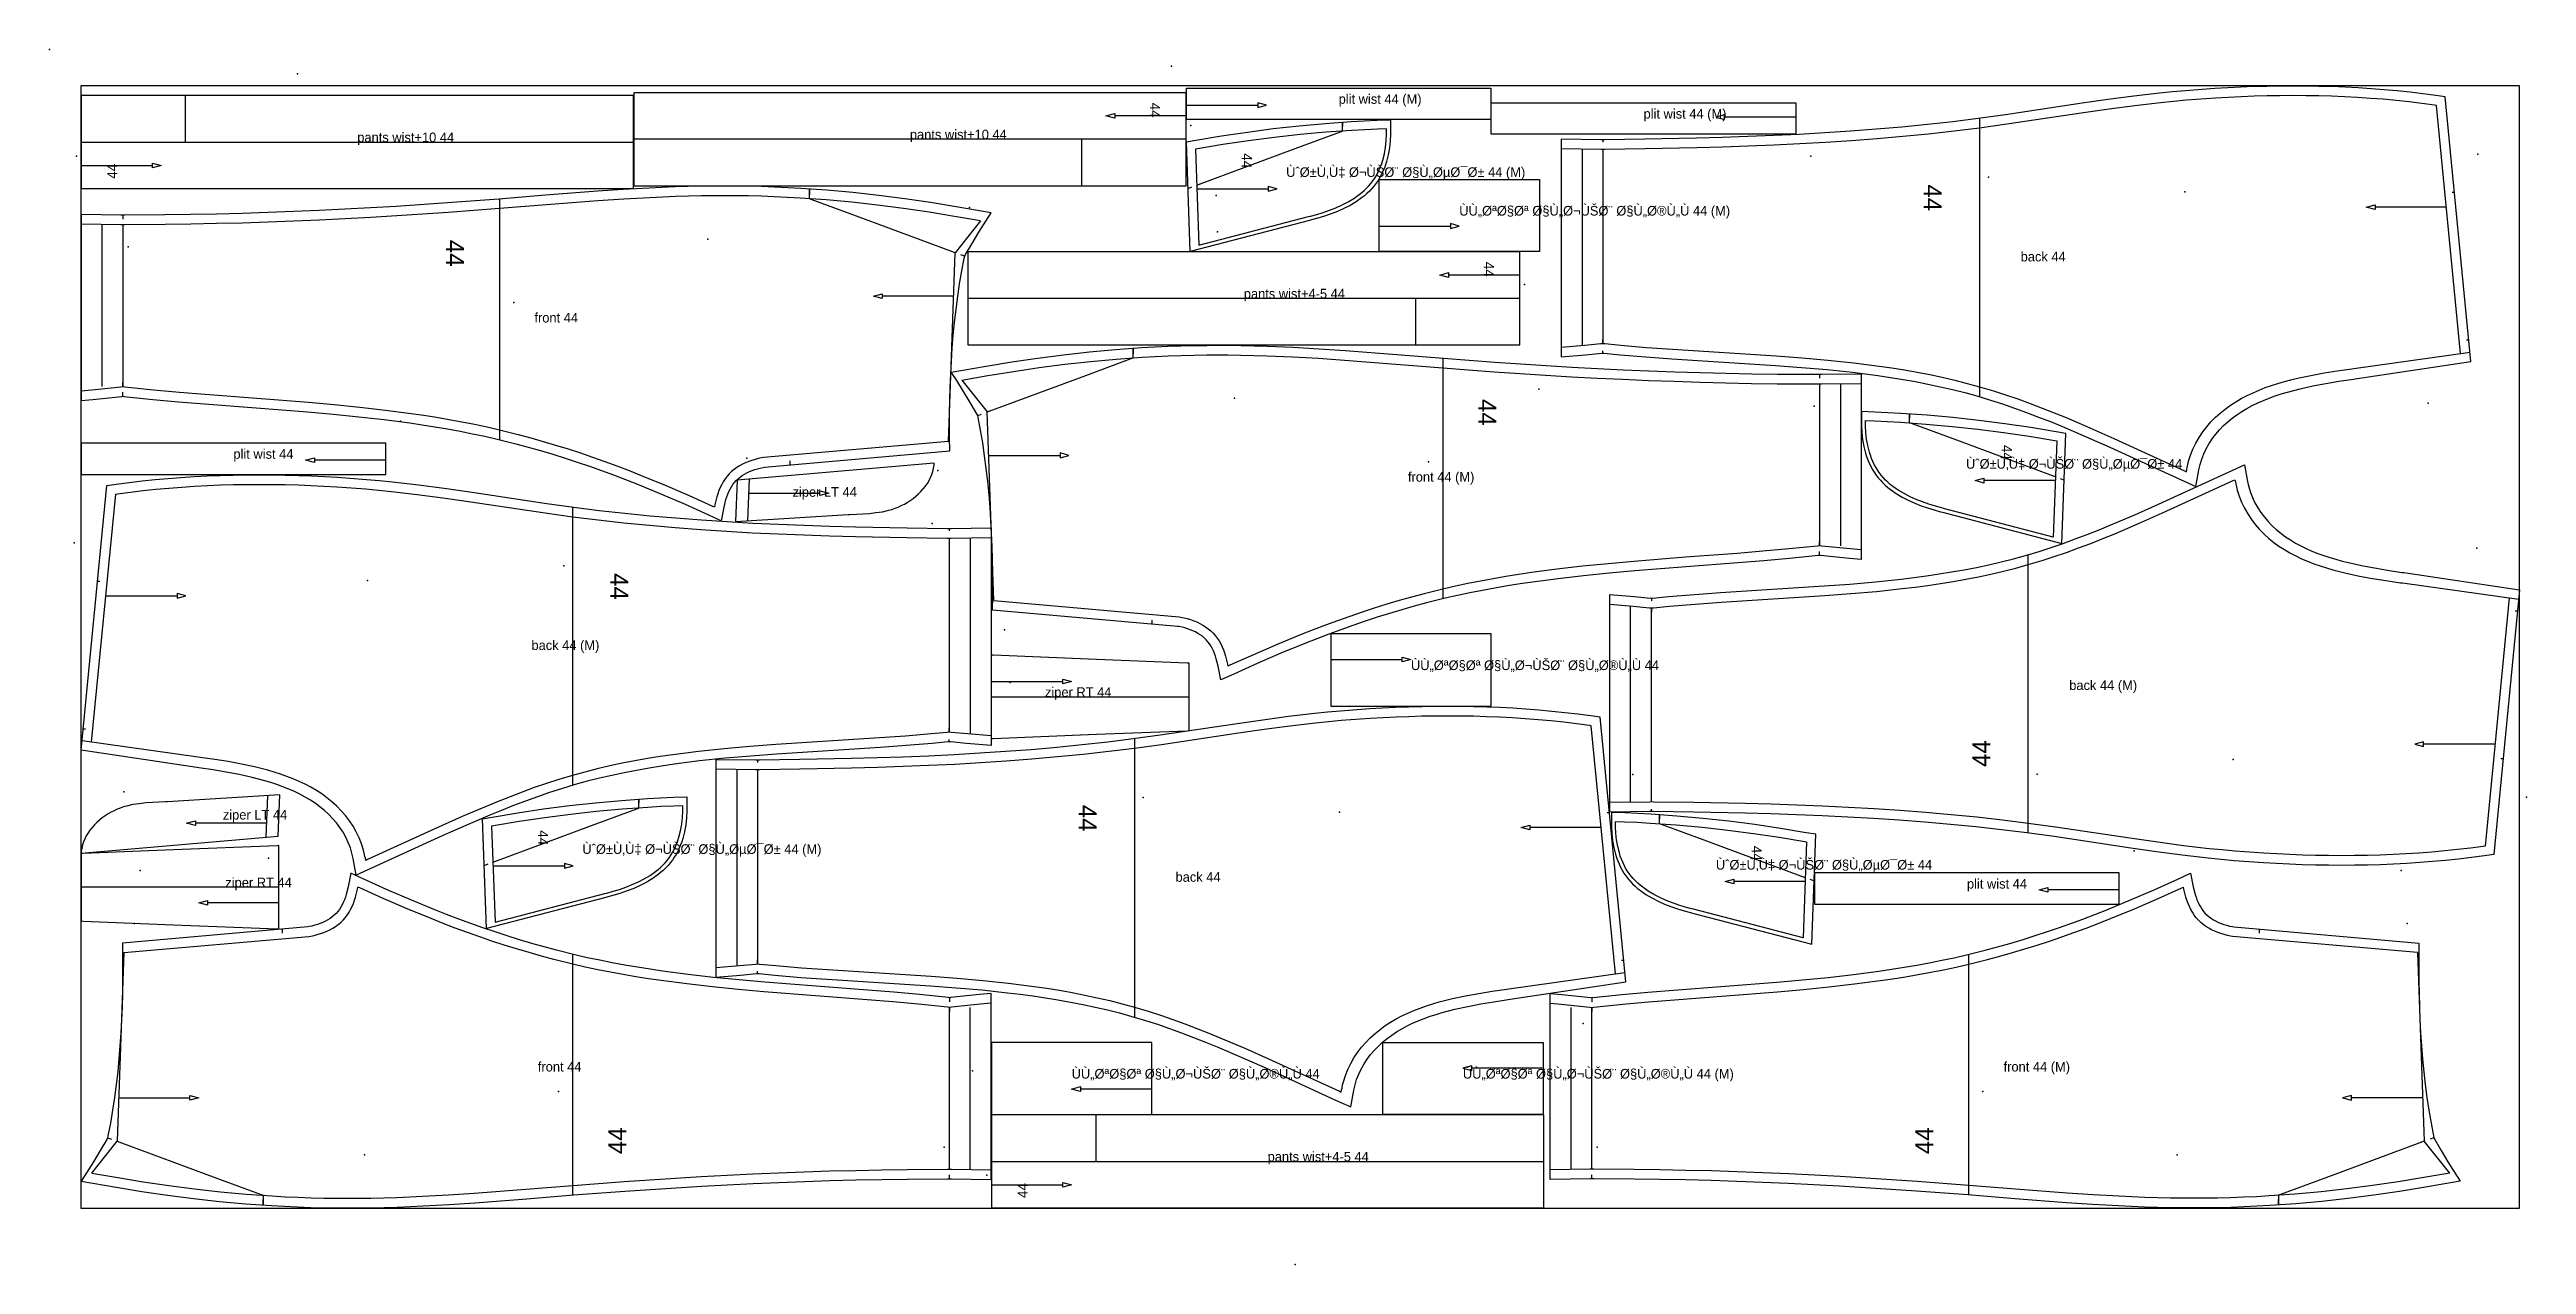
# Model space of a CAD drawing. Header units: millimetres. Extents: x -39 to 3051, y -70 to 1445.
import ezdxf

# ---------------------------------------------------------------- set-up
doc = ezdxf.new("R2010")
doc.units = ezdxf.units.MM
for name, color, linetype in [('BORDER', 4, 'Continuous'), ('CUT', 7, 'Continuous'), ('GRAIN', 5, 'Continuous'), ('INTERNAL', 8, 'Continuous'), ('MARK', 6, 'Continuous'), ('NOTCH', 1, 'Continuous'), ('PIECE_NAME', 2, 'Continuous'), ('SEAM', 3, 'Continuous'), ('TEXT', 2, 'Continuous')]:
    doc.layers.add(name, color=color, linetype=linetype)

msp = doc.modelspace()

# ---------------------------------------------------------------- texts
at = {"layer": 'PIECE_NAME'}
for s, p in [('plit wist 44 (M)', (1569, 1377.6)), ('plit wist 44 (M)', (1949.4, 1359.2)), ('pants wist+10 44', (344.7, 1329.8)), ('pants wist+10 44', (1034.1, 1333.4)), ('ÙˆØ±Ù‚Ù‡ Ø¬ÙŠØ¨ Ø§Ù„ØµØ¯Ø± 44 (M)', (1503.5, 1286.4)), ('ÙÙ„ØªØ§Øª Ø§Ù„Ø¬ÙŠØ¨ Ø§Ù„Ø®Ù„Ù 44 (M)', (1719.4, 1238.2)), ('back 44', (2419.8, 1181)), ('pants wist+4-5 44', (1450.7, 1134.8)), ('front 44', (565.7, 1104.8)), ('plit wist 44', (190.2, 934.8)), ('ÙˆØ±Ù‚Ù‡ Ø¬ÙŠØ¨ Ø§Ù„ØµØ¯Ø± 44', (2351.6, 922.4)), ('ziper LT 44', (887.7, 887.4)), ('front 44 (M)', (1655.4, 906.2)), ('back 44 (M)', (562, 696.2)), ('ÙÙ„ØªØ§Øª Ø§Ù„Ø¬ÙŠØ¨ Ø§Ù„Ø®Ù„Ù 44', (1659.2, 671.2)), ('ziper RT 44', (1202.6, 637.7)), ('back 44 (M)', (2480.4, 646.3)), ('ziper LT 44', (177, 484.7)), ('ÙˆØ±Ù‚Ù‡ Ø¬ÙŠØ¨ Ø§Ù„ØµØ¯Ø± 44 (M)', (625.5, 441.9)), ('ÙˆØ±Ù‚Ù‡ Ø¬ÙŠØ¨ Ø§Ù„ØµØ¯Ø± 44', (2039.6, 422.3)), ('ziper RT 44', (180.1, 400.2)), ('back 44', (1365.5, 407.1)), ('plit wist 44', (2352.8, 398.6)), ('front 44', (570, 170.4)), ('ÙÙ„ØªØ§Øª Ø§Ù„Ø¬ÙŠØ¨ Ø§Ù„Ø®Ù„Ù 44', (1235.9, 161.6)), ('ÙÙ„ØªØ§Øª Ø§Ù„Ø¬ÙŠØ¨ Ø§Ù„Ø®Ù„Ù 44 (M)', (1724, 161.6)), ('front 44 (M)', (2398.5, 170.4)), ('pants wist+4-5 44', (1480.4, 58.2))]:
    msp.add_text(s, height=12, dxfattribs=at).set_placement(p)
at = {"layer": 'TEXT'}
for height, rotation, p in [(12.6, 270, (1333.5, 1379.1)), (12.6, 90, (45.3, 1284.1)), (12.6, 268.897, (1448.3, 1316)), (22.4, 270, (2299, 1277)), (22.4, 270, (455.5, 1207.9)), (12.6, 270, (1750, 1180.5)), (22.4, 270, (1743.2, 1009.3)), (12.6, 271.103, (2396.1, 952)), (22.4, 270, (660.4, 792.1)), (22.4, 90, (2382, 550.3)), (22.4, 270, (1244.7, 503.1)), (12.6, 268.897, (570.3, 471.5)), (12.6, 271.103, (2084.1, 451.9)), (22.4, 90, (680.2, 67.3)), (22.4, 90, (2310.7, 67.3)), (12.6, 90, (1181.1, 12.5))]:
    msp.add_text('44', height=height, rotation=rotation, dxfattribs=at).set_placement(p)

# ---------------------------------------------------------------- linework, layer by layer
at = {"layer": 'BORDER'}
msp.add_lwpolyline([(0, 0), (3042.2, 0), (3042.2, 1400), (0, 1400)], close=True, dxfattribs=at)
at = {"layer": 'CUT'}
for points in [[(1378.6, 1333.4), (1378.6, 1391.4), (689.6, 1391.4), (689.6, 1333.4), (689.6, 1275.4), (1378.6, 1275.4)], [(1379, 1397.1), (1759, 1397.1), (1759, 1358.1), (1379, 1358.1)], [(2638.5, 900.1), (2641.8, 918.6), (2642.2, 920.9), (2642.9, 924.4), (2643.7, 927.6), (2645.8, 934.4), (2648.4, 941), (2651.4, 947.4), (2655, 953.7), (2658.9, 959.8), (2663.3, 965.5), (2667.9, 971), (2672.9, 976.1), (2678.1, 981), (2683.7, 985.6), (2689.6, 989.8), (2695.7, 993.9), (2702.1, 997.7), (2708.7, 1001.2), (2715.5, 1004.5), (2722.6, 1007.6), (2729.9, 1010.5), (2737.3, 1013.2), (2744.9, 1015.7), (2752.6, 1018), (2760.4, 1020.1), (2768.3, 1022.1), (2784.5, 1025.7), (2800.7, 1028.8), (2816.9, 1031.5), (2834.9, 1034.2), (2837.3, 1034.6), (2981.6, 1056), (2949.6, 1386.3), (2937.8, 1387.9), (2921.7, 1390.1), (2905.6, 1392), (2889.4, 1393.7), (2873.2, 1395.1), (2857, 1396.4), (2840.8, 1397.5), (2824.5, 1398.3), (2808.2, 1399), (2792, 1399.4), (2775.7, 1399.7), (2759.4, 1399.8), (2743.2, 1399.7), (2726.9, 1399.4), (2710.6, 1399), (2694.4, 1398.4), (2662, 1396.7), (2625.6, 1394), (2609.4, 1392.5), (2593.1, 1390.9), (2560.9, 1387.1), (2528.7, 1382.9), (2496.7, 1378.3), (2400.9, 1363.9), (2367, 1359.3), (2335.3, 1355.3), (2303.4, 1351.8), (2271.6, 1348.6), (2239.7, 1345.9), (2207.7, 1343.4), (2175.7, 1341.3), (2143.7, 1339.5), (2111.7, 1338), (2079.6, 1336.7), (2047.5, 1335.6), (2015.4, 1334.7), (1951.1, 1333.4), (1900.9, 1332.7), (1898.6, 1332.7), (1896.2, 1332.7), (1846.6, 1333.4), (1846.6, 1118.7), (1846.6, 1061.9), (1877.1, 1064.5), (1897.3, 1066.5), (1898.6, 1066.6), (1899.8, 1066.5), (1920, 1064.5), (1952.3, 1061.8), (1984.7, 1059.4), (2114.1, 1051.2), (2146.3, 1048.8), (2178.3, 1046), (2210.1, 1042.7), (2225.9, 1040.7), (2241.7, 1038.6), (2257.4, 1036.3), (2273.1, 1033.8), (2288.6, 1031), (2304.1, 1028), (2319.5, 1024.7), (2334.9, 1021.2), (2350.1, 1017.3), (2365.3, 1013.2), (2382.3, 1008.1), (2397.3, 1003.2), (2412.3, 998), (2427.3, 992.6), (2442.2, 986.9), (2457.1, 981.1), (2471.9, 975), (2501.5, 962.3), (2531, 949.2), (2619.4, 908.8)], [(0.2, 1329.8), (0.2, 1271.8), (689.2, 1271.8), (689.2, 1329.8), (689.2, 1387.8), (0.2, 1387.8)], [(2139.4, 1339.7), (1759.4, 1339.7), (1759.4, 1378.7), (2139.4, 1378.7)], [(1379, 1330.3), (1390.9, 1332.4), (1422.9, 1337.7), (1455.1, 1342.4), (1487.4, 1346.6), (1519.7, 1350.1), (1552.2, 1353.1), (1584.6, 1355.4), (1600.9, 1356.3), (1617.2, 1357.1), (1633.7, 1357.7), (1633.8, 1344), (1633.8, 1339.7), (1633.4, 1331.2), (1632.4, 1322.7), (1630.9, 1314.1), (1628.8, 1305.7), (1627.4, 1301.5), (1626, 1297.5), (1624.3, 1293.5), (1622.5, 1289.6), (1620.4, 1285.8), (1618.2, 1282.1), (1615.8, 1278.5), (1613.2, 1275.1), (1610.4, 1271.9), (1607.4, 1268.8), (1604.3, 1265.8), (1601.1, 1263), (1597.7, 1260.3), (1590.7, 1255.4), (1583.2, 1250.9), (1575.5, 1246.9), (1567.6, 1243.4), (1559.5, 1240.2), (1551.3, 1237.4), (1543.2, 1234.9), (1535.2, 1232.7), (1532.8, 1232), (1383.9, 1193.2)], [(1135.4, 1241.4), (1091.8, 1249), (1059.8, 1254.3), (1027.6, 1259), (995.3, 1263.2), (962.9, 1266.8), (930.5, 1269.7), (898, 1272), (881.7, 1272.9), (865.4, 1273.7), (849.1, 1274.3), (832.9, 1274.7), (816.6, 1274.9), (790.1, 1275), (773.8, 1274.8), (741.4, 1273.9), (708.9, 1272.5), (676.5, 1270.7), (644.2, 1268.5), (579.7, 1263.5), (521.3, 1258.7), (457.2, 1253.9), (393.2, 1249.7), (361.1, 1247.8), (329.1, 1246.1), (297.1, 1244.5), (265, 1243.2), (233, 1242), (200.9, 1240.9), (168.9, 1240.1), (136.8, 1239.5), (104.8, 1239), (54.7, 1238.8), (52.3, 1238.8), (49.9, 1238.8), (0.2, 1239.5), (0.2, 1007.6), (14.8, 1008.9), (51, 1012.6), (52.2, 1012.7), (53.4, 1012.6), (89.6, 1008.9), (121.8, 1006), (154, 1003.4), (218.4, 998.5), (282.7, 993.4), (314.7, 990.6), (346.6, 987.3), (378.4, 983.7), (410.1, 979.5), (425.8, 977.2), (441.6, 974.7), (457.2, 972), (472.9, 969.2), (488.4, 966.1), (504, 962.8), (519.4, 959.3), (542.7, 953.5), (558, 949.4), (573.4, 945), (588.7, 940.4), (604, 935.6), (619.2, 930.7), (634.3, 925.5), (649.4, 920.1), (664.5, 914.6), (679.5, 908.9), (694.4, 903), (724.2, 890.8), (753.7, 878.1), (783, 864.8), (799, 857.5), (802.4, 874.6), (804.7, 883.9), (805.8, 887.3), (807, 890.6), (808.4, 893.9), (809.9, 897), (811.6, 899.9), (813.4, 902.7), (815.3, 905.2), (817.4, 907.6), (819.7, 909.8), (822.2, 911.9), (824.9, 913.8), (827.7, 915.6), (830.8, 917.3), (834, 918.8), (837.2, 920.2), (840.6, 921.3), (844.1, 922.4), (847.5, 923.2), (851.2, 924), (852.9, 924.3), (1083.9, 944.5), (1083.9, 947), (1083.7, 959.1), (1083.7, 991.6), (1084, 1007.8), (1084.4, 1024), (1085.1, 1040.3), (1085.9, 1056.5), (1087, 1072.7), (1088.3, 1088.8), (1089.9, 1105), (1091.7, 1121.1), (1093.8, 1137.2), (1096.2, 1153.2), (1099, 1169.1), (1102, 1185), (1102.5, 1187.4), (1103.6, 1189.5), (1111.7, 1203.5), (1120, 1217.4), (1128.7, 1231.1)], [(1819.4, 1283.2), (1819.4, 1193.2), (1619.4, 1193.2), (1619.4, 1283.2)], [(1795.2, 1134.8), (1795.2, 1192.8), (1106.2, 1192.8), (1106.2, 1134.8), (1106.2, 1076.8), (1795.2, 1076.8)], [(1085.8, 1042.8), (1129.3, 1050.4), (1161.3, 1055.7), (1193.5, 1060.4), (1225.8, 1064.6), (1258.2, 1068.2), (1290.7, 1071.1), (1323.2, 1073.4), (1339.5, 1074.3), (1355.7, 1075.1), (1372, 1075.7), (1388.3, 1076.1), (1404.6, 1076.3), (1431, 1076.4), (1447.3, 1076.2), (1479.8, 1075.3), (1512.2, 1073.9), (1544.6, 1072.1), (1577, 1069.9), (1641.5, 1064.9), (1699.9, 1060.1), (1763.9, 1055.3), (1828, 1051.1), (1860, 1049.2), (1892, 1047.5), (1924.1, 1045.9), (1956.1, 1044.6), (1988.2, 1043.4), (2020.2, 1042.3), (2052.3, 1041.5), (2084.3, 1040.9), (2116.4, 1040.4), (2166.5, 1040.2), (2168.9, 1040.2), (2171.3, 1040.2), (2220.9, 1040.9), (2220.9, 809), (2206.3, 810.3), (2170.2, 814), (2168.9, 814.1), (2167.7, 814), (2131.6, 810.3), (2099.3, 807.4), (2067.1, 804.8), (2002.7, 799.9), (1938.4, 794.8), (1906.4, 792), (1874.5, 788.7), (1842.7, 785.1), (1811, 780.9), (1795.3, 778.6), (1779.6, 776.1), (1763.9, 773.4), (1748.3, 770.6), (1732.7, 767.5), (1717.2, 764.2), (1701.7, 760.7), (1678.5, 754.9), (1663.1, 750.8), (1647.8, 746.4), (1632.4, 741.8), (1617.2, 737), (1602, 732.1), (1586.8, 726.9), (1571.7, 721.5), (1556.6, 716), (1541.6, 710.3), (1526.7, 704.4), (1496.9, 692.2), (1467.4, 679.5), (1438.1, 666.2), (1422.2, 658.9), (1418.7, 676), (1416.4, 685.3), (1415.4, 688.7), (1414.1, 692), (1412.8, 695.3), (1411.2, 698.4), (1409.6, 701.3), (1407.8, 704.1), (1405.8, 706.6), (1403.7, 709), (1401.5, 711.2), (1399, 713.3), (1396.3, 715.2), (1393.4, 717), (1390.4, 718.7), (1387.2, 720.2), (1383.9, 721.6), (1380.5, 722.7), (1377.1, 723.8), (1373.6, 724.6), (1370, 725.4), (1368.3, 725.7), (1137.2, 745.9), (1137.3, 748.4), (1137.4, 760.5), (1137.4, 793), (1137.2, 809.2), (1136.7, 825.4), (1136.1, 841.7), (1135.2, 857.9), (1134.1, 874.1), (1132.8, 890.2), (1131.3, 906.4), (1129.4, 922.5), (1127.3, 938.6), (1124.9, 954.6), (1122.2, 970.5), (1119.2, 986.4), (1118.7, 988.8), (1117.5, 990.9), (1109.4, 1004.9), (1101.1, 1018.8), (1092.5, 1032.5)], [(2476.1, 966.4), (2464.3, 968.4), (2432.3, 973.7), (2400.1, 978.5), (2367.8, 982.6), (2335.4, 986.2), (2303, 989.1), (2270.5, 991.4), (2254.2, 992.3), (2238, 993.1), (2221.4, 993.7), (2221.3, 980), (2221.3, 975.8), (2221.8, 967.3), (2222.7, 958.7), (2224.2, 950.1), (2226.4, 941.8), (2227.7, 937.6), (2229.2, 933.5), (2230.8, 929.5), (2232.7, 925.6), (2234.7, 921.8), (2236.9, 918.1), (2239.4, 914.5), (2242, 911.1), (2244.8, 907.9), (2247.7, 904.8), (2250.8, 901.8), (2254, 899), (2257.4, 896.3), (2264.4, 891.4), (2271.9, 887), (2279.6, 883), (2287.6, 879.4), (2295.7, 876.2), (2303.8, 873.4), (2312, 870.9), (2320, 868.7), (2322.3, 868.1), (2471.3, 829.3)], [(380.2, 954.3), (0.2, 954.3), (0.2, 915.3), (380.2, 915.3)], [(816.7, 856.4), (956.9, 865.1), (959.3, 865.3), (983.7, 866.7), (991.7, 867.6), (999.8, 868.8), (1007.7, 870.6), (1011.7, 871.7), (1015.6, 873), (1019.5, 874.5), (1023.4, 876.3), (1027.2, 878.3), (1030.9, 880.4), (1034.6, 882.8), (1038.2, 885.4), (1041.6, 888.1), (1044.8, 891), (1047.9, 894), (1050.8, 897.3), (1053.5, 900.6), (1055.9, 904.1), (1058.1, 907.7), (1060, 911.4), (1061.6, 915.1), (1062.8, 919), (1063.7, 923), (1064.3, 927), (1064.5, 929.5), (818.5, 908)], [(2699.1, 927.2), (2702.4, 908.7), (2702.8, 906.4), (2703.5, 902.9), (2704.3, 899.7), (2706.4, 892.9), (2709, 886.4), (2712, 879.9), (2715.6, 873.6), (2719.5, 867.6), (2723.9, 861.8), (2728.5, 856.4), (2733.5, 851.2), (2738.7, 846.4), (2744.3, 841.8), (2750.2, 837.5), (2756.3, 833.5), (2762.7, 829.7), (2769.3, 826.1), (2776.1, 822.8), (2783.2, 819.7), (2790.5, 816.8), (2797.9, 814.2), (2805.5, 811.7), (2813.2, 809.4), (2821, 807.2), (2828.9, 805.2), (2845.1, 801.7), (2861.3, 798.6), (2877.5, 795.9), (2895.5, 793.1), (2897.9, 792.8), (3042.2, 771.4), (3010.2, 441.1), (2998.4, 439.4), (2982.3, 437.3), (2966.2, 435.4), (2950, 433.7), (2933.8, 432.2), (2917.6, 431), (2901.4, 429.9), (2885.1, 429), (2868.8, 428.4), (2852.6, 427.9), (2836.3, 427.7), (2820, 427.6), (2803.8, 427.7), (2787.5, 427.9), (2771.2, 428.4), (2755, 429), (2722.6, 430.7), (2686.2, 433.4), (2670, 434.8), (2653.7, 436.5), (2621.5, 440.2), (2589.3, 444.5), (2557.3, 449.1), (2461.5, 463.4), (2427.6, 468.1), (2395.9, 472), (2364, 475.6), (2332.2, 478.7), (2300.3, 481.5), (2268.3, 483.9), (2236.3, 486), (2204.3, 487.8), (2172.3, 489.4), (2140.2, 490.7), (2108.1, 491.8), (2076, 492.7), (2011.7, 494), (1961.5, 494.6), (1959.2, 494.7), (1956.8, 494.6), (1907.2, 494), (1907.2, 708.7), (1907.2, 765.4), (1937.7, 762.8), (1957.9, 760.9), (1959.2, 760.7), (1960.4, 760.9), (1980.6, 762.8), (2012.9, 765.6), (2045.3, 767.9), (2174.7, 776.1), (2206.9, 778.5), (2238.9, 781.3), (2270.7, 784.7), (2286.5, 786.6), (2302.3, 788.7), (2318, 791.1), (2333.7, 793.6), (2349.2, 796.3), (2364.7, 799.3), (2380.1, 802.6), (2395.5, 806.2), (2410.7, 810), (2425.9, 814.2), (2442.9, 819.3), (2457.9, 824.2), (2472.9, 829.3), (2487.9, 834.8), (2502.8, 840.4), (2517.7, 846.3), (2532.5, 852.4), (2562.1, 865), (2591.6, 878.2), (2680, 918.6)], [(343.3, 415.3), (340, 433.7), (339.6, 436), (338.9, 439.5), (338.1, 442.7), (336.1, 449.5), (333.5, 456.1), (330.4, 462.6), (326.9, 468.8), (322.9, 474.9), (318.6, 480.7), (313.9, 486.1), (309, 491.3), (303.7, 496.1), (298.1, 500.7), (292.3, 505), (286.2, 509), (279.8, 512.8), (273.2, 516.3), (266.3, 519.6), (259.2, 522.7), (252, 525.6), (244.5, 528.3), (237, 530.8), (229.2, 533.1), (221.4, 535.3), (213.5, 537.2), (197.4, 540.8), (181.2, 543.9), (164.9, 546.6), (146.9, 549.4), (144.6, 549.7), (0.2, 571.1), (32.2, 901.4), (44, 903), (60.1, 905.2), (76.2, 907.1), (92.4, 908.8), (108.6, 910.3), (124.8, 911.5), (141.1, 912.6), (157.3, 913.4), (173.6, 914.1), (189.9, 914.5), (206.1, 914.8), (222.4, 914.9), (238.7, 914.8), (254.9, 914.5), (271.2, 914.1), (287.5, 913.5), (319.9, 911.8), (356.2, 909.1), (372.5, 907.7), (388.7, 906), (420.9, 902.2), (453.1, 898), (485.2, 893.4), (581, 879), (614.8, 874.4), (646.6, 870.4), (678.4, 866.9), (710.2, 863.8), (742.1, 861), (774.1, 858.6), (806.1, 856.4), (838.1, 854.6), (870.2, 853.1), (902.2, 851.8), (934.3, 850.7), (966.4, 849.8), (1030.7, 848.5), (1080.9, 847.8), (1083.3, 847.8), (1085.6, 847.8), (1135.3, 848.5), (1135.3, 633.8), (1135.3, 577), (1104.7, 579.6), (1084.6, 581.6), (1083.3, 581.7), (1082, 581.6), (1061.8, 579.6), (1029.5, 576.9), (997.1, 574.5), (867.7, 566.4), (835.6, 563.9), (803.6, 561.1), (771.7, 557.8), (755.9, 555.8), (740.1, 553.7), (724.4, 551.4), (708.8, 548.9), (693.2, 546.1), (677.7, 543.1), (662.3, 539.8), (647, 536.3), (631.7, 532.4), (616.6, 528.3), (599.5, 523.2), (584.5, 518.3), (569.5, 513.1), (554.5, 507.7), (539.6, 502.1), (524.7, 496.2), (509.9, 490.1), (480.3, 477.4), (450.8, 464.3), (362.4, 423.9)], [(1759.2, 626.2), (1759.2, 716.2), (1559.2, 716.2), (1559.2, 626.2)], [(1135.7, 585.7), (1138.1, 585.8), (1267.1, 591.1), (1380, 595.6), (1382.5, 595.7), (1382.5, 637.7), (1382.5, 679.7), (1380, 679.8), (1267.1, 684.4), (1138.1, 689.6), (1135.7, 689.7), (1135.7, 637.7)], [(1584.2, 126.2), (1587.5, 144.7), (1587.9, 147), (1588.6, 150.5), (1589.4, 153.7), (1591.4, 160.5), (1594, 167.1), (1597.1, 173.5), (1600.7, 179.8), (1604.6, 185.8), (1608.9, 191.6), (1613.6, 197.1), (1618.6, 202.2), (1623.8, 207.1), (1629.4, 211.6), (1635.2, 215.9), (1641.3, 219.9), (1647.7, 223.7), (1654.3, 227.3), (1661.2, 230.6), (1668.3, 233.7), (1675.5, 236.6), (1683, 239.3), (1690.5, 241.7), (1698.3, 244.1), (1706.1, 246.2), (1714, 248.2), (1730.1, 251.7), (1746.3, 254.8), (1762.6, 257.5), (1780.6, 260.3), (1783, 260.7), (1927.3, 282.1), (1895.3, 612.3), (1883.5, 614), (1867.4, 616.1), (1851.3, 618), (1835.1, 619.7), (1818.9, 621.2), (1802.7, 622.5), (1786.4, 623.5), (1770.2, 624.4), (1753.9, 625), (1737.6, 625.5), (1721.4, 625.8), (1705.1, 625.9), (1688.8, 625.8), (1672.6, 625.5), (1656.3, 625), (1640, 624.4), (1607.6, 622.7), (1571.3, 620.1), (1555, 618.6), (1538.8, 617), (1506.6, 613.2), (1474.4, 608.9), (1442.3, 604.3), (1346.5, 590), (1312.7, 585.3), (1280.9, 581.4), (1249.1, 577.8), (1217.3, 574.7), (1185.4, 571.9), (1153.4, 569.5), (1121.4, 567.4), (1089.4, 565.6), (1057.3, 564), (1025.3, 562.7), (993.2, 561.6), (961.1, 560.8), (896.8, 559.5), (846.6, 558.8), (844.2, 558.8), (841.9, 558.8), (792.2, 559.4), (792.2, 344.8), (792.2, 288), (822.8, 290.6), (842.9, 292.6), (844.2, 292.7), (845.5, 292.6), (865.7, 290.6), (898, 287.8), (930.4, 285.5), (1059.8, 277.3), (1091.9, 274.9), (1123.9, 272.1), (1155.8, 268.7), (1171.6, 266.8), (1187.4, 264.7), (1203.1, 262.4), (1218.7, 259.8), (1234.3, 257.1), (1249.8, 254.1), (1265.2, 250.8), (1280.5, 247.2), (1295.8, 243.4), (1310.9, 239.2), (1328, 234.1), (1343, 229.3), (1358, 224.1), (1373, 218.7), (1387.9, 213), (1402.8, 207.1), (1417.6, 201), (1447.2, 188.4), (1476.7, 175.2), (1565.1, 134.8)], [(248.1, 515.7), (107.8, 507), (105.4, 506.8), (81.1, 505.4), (73, 504.5), (64.9, 503.3), (57, 501.5), (53, 500.4), (49.1, 499.1), (45.2, 497.6), (41.3, 495.8), (37.5, 493.9), (33.8, 491.7), (30.1, 489.3), (26.6, 486.8), (23.1, 484), (19.9, 481.1), (16.8, 478.1), (13.9, 474.8), (11.2, 471.5), (8.8, 468), (6.6, 464.4), (4.7, 460.7), (3.1, 457), (1.9, 453.1), (1, 449.1), (0.4, 445.1), (0.2, 442.6), (246.2, 464.1)], [(501, 485.8), (512.9, 487.9), (544.9, 493.2), (577.1, 497.9), (609.4, 502.1), (641.7, 505.6), (674.2, 508.6), (706.6, 510.9), (722.9, 511.8), (739.2, 512.5), (755.7, 513.1), (755.8, 499.5), (755.8, 495.2), (755.4, 486.7), (754.4, 478.1), (752.9, 469.6), (750.8, 461.2), (749.4, 457), (748, 453), (746.3, 449), (744.5, 445), (742.4, 441.2), (740.2, 437.6), (737.8, 434), (735.2, 430.6), (732.4, 427.3), (729.4, 424.2), (726.3, 421.3), (723.1, 418.5), (719.7, 415.8), (712.7, 410.9), (705.3, 406.4), (697.5, 402.4), (689.6, 398.9), (681.5, 395.7), (673.3, 392.9), (665.2, 390.4), (657.2, 388.2), (654.8, 387.5), (505.9, 348.7)], [(2164.1, 466.3), (2152.2, 468.3), (2120.2, 473.6), (2088, 478.4), (2055.8, 482.5), (2023.4, 486.1), (1990.9, 489), (1958.5, 491.3), (1942.2, 492.2), (1925.9, 493), (1909.4, 493.6), (1909.3, 479.9), (1909.3, 475.7), (1909.7, 467.2), (1910.7, 458.6), (1912.2, 450), (1914.3, 441.7), (1915.7, 437.5), (1917.1, 433.4), (1918.8, 429.4), (1920.6, 425.5), (1922.7, 421.7), (1924.9, 418), (1927.3, 414.5), (1929.9, 411), (1932.7, 407.8), (1935.7, 404.7), (1938.8, 401.7), (1942, 398.9), (1945.4, 396.2), (1952.4, 391.3), (1959.9, 386.9), (1967.6, 382.9), (1975.5, 379.3), (1983.6, 376.1), (1991.8, 373.3), (1999.9, 370.8), (2007.9, 368.6), (2010.3, 368), (2159.2, 329.2)], [(247, 452.2), (244.6, 452.1), (115.6, 446.9), (2.7, 442.3), (0.2, 442.2), (0.2, 400.2), (0.2, 358.2), (2.7, 358.1), (115.6, 353.5), (244.6, 348.3), (247, 348.2), (247, 400.2)], [(0.3, 33.8), (43.9, 26.2), (75.9, 20.9), (108.1, 16.1), (140.4, 12), (172.8, 8.4), (205.3, 5.5), (237.7, 3.2), (254, 2.3), (270.3, 1.5), (286.6, 0.9), (302.9, 0.5), (319.2, 0.2), (345.6, 0.2), (361.9, 0.4), (394.4, 1.3), (426.8, 2.7), (459.2, 4.5), (491.5, 6.7), (556.1, 11.7), (614.5, 16.5), (678.5, 21.3), (742.6, 25.5), (774.6, 27.4), (806.6, 29.1), (838.7, 30.6), (870.7, 32), (902.7, 33.2), (934.8, 34.3), (966.8, 35.1), (998.9, 35.7), (1030.9, 36.2), (1081.1, 36.4), (1083.5, 36.4), (1085.9, 36.4), (1135.5, 35.7), (1135.5, 267.6), (1120.9, 266.3), (1084.8, 262.6), (1083.5, 262.5), (1082.3, 262.6), (1046.1, 266.3), (1013.9, 269.2), (981.7, 271.8), (917.3, 276.7), (853, 281.8), (821, 284.6), (789.1, 287.8), (757.3, 291.5), (725.6, 295.7), (709.9, 298), (694.1, 300.5), (678.5, 303.2), (662.8, 306), (647.3, 309.1), (631.7, 312.4), (616.3, 315.9), (593.1, 321.7), (577.7, 325.8), (562.3, 330.2), (547, 334.8), (531.8, 339.5), (516.6, 344.5), (501.4, 349.7), (486.3, 355.1), (471.2, 360.6), (456.2, 366.3), (441.3, 372.2), (411.5, 384.4), (382, 397.1), (352.7, 410.3), (336.7, 417.7), (333.3, 400.6), (331, 391.2), (330, 387.9), (328.7, 384.6), (327.3, 381.3), (325.8, 378.2), (324.2, 375.3), (322.4, 372.5), (320.4, 369.9), (318.3, 367.6), (316, 365.4), (313.5, 363.3), (310.9, 361.4), (308, 359.6), (304.9, 357.9), (301.8, 356.4), (298.5, 355), (295.1, 353.8), (291.7, 352.8), (288.2, 351.9), (284.6, 351.2), (282.9, 350.9), (51.8, 330.7), (51.9, 328.2), (52, 316.1), (52, 283.6), (51.7, 267.4), (51.3, 251.2), (50.7, 234.9), (49.8, 218.7), (48.7, 202.5), (47.4, 186.3), (45.8, 170.2), (44, 154.1), (41.9, 138), (39.5, 122), (36.8, 106), (33.7, 90.1), (33.3, 87.8), (32.1, 85.7), (24, 71.7), (15.7, 57.8), (7.1, 44.1)], [(2968.2, 33.8), (2924.7, 26.2), (2892.6, 20.9), (2860.4, 16.1), (2828.1, 12), (2795.7, 8.4), (2763.3, 5.5), (2730.8, 3.2), (2714.5, 2.3), (2698.2, 1.5), (2681.9, 0.9), (2665.7, 0.5), (2649.4, 0.2), (2622.9, 0.2), (2606.6, 0.4), (2574.2, 1.3), (2541.7, 2.7), (2509.3, 4.5), (2477, 6.7), (2412.5, 11.7), (2354.1, 16.5), (2290, 21.3), (2226, 25.5), (2193.9, 27.4), (2161.9, 29.1), (2129.9, 30.6), (2097.8, 32), (2065.8, 33.2), (2033.7, 34.3), (2001.7, 35.1), (1969.6, 35.7), (1937.6, 36.2), (1887.5, 36.4), (1885.1, 36.4), (1882.7, 36.4), (1833, 35.7), (1833, 267.6), (1847.6, 266.3), (1883.8, 262.6), (1885, 262.5), (1886.2, 262.6), (1922.4, 266.3), (1954.6, 269.2), (1986.8, 271.8), (2051.3, 276.7), (2115.5, 281.8), (2147.5, 284.6), (2179.5, 287.8), (2211.2, 291.5), (2242.9, 295.7), (2258.7, 298), (2274.4, 300.5), (2290.1, 303.2), (2305.7, 306), (2321.3, 309.1), (2336.8, 312.4), (2352.2, 315.9), (2375.5, 321.7), (2390.8, 325.8), (2406.2, 330.2), (2421.5, 334.8), (2436.8, 339.5), (2452, 344.5), (2467.1, 349.7), (2482.3, 355.1), (2497.3, 360.6), (2512.3, 366.3), (2527.3, 372.2), (2557, 384.4), (2586.5, 397.1), (2615.9, 410.3), (2631.8, 417.7), (2635.2, 400.6), (2637.5, 391.2), (2638.6, 387.9), (2639.8, 384.6), (2641.2, 381.3), (2642.7, 378.2), (2644.4, 375.3), (2646.2, 372.5), (2648.1, 369.9), (2650.2, 367.6), (2652.5, 365.4), (2655, 363.3), (2657.7, 361.4), (2660.5, 359.6), (2663.6, 357.9), (2666.8, 356.4), (2670.1, 355), (2673.4, 353.8), (2676.9, 352.8), (2680.4, 351.9), (2684, 351.2), (2685.7, 350.9), (2916.7, 330.7), (2916.7, 328.2), (2916.5, 316.1), (2916.5, 283.6), (2916.8, 267.4), (2917.2, 251.2), (2917.9, 234.9), (2918.7, 218.7), (2919.8, 202.5), (2921.1, 186.3), (2922.7, 170.2), (2924.5, 154.1), (2926.6, 138), (2929.1, 122), (2931.8, 106), (2934.8, 90.1), (2935.3, 87.8), (2936.4, 85.7), (2944.5, 71.7), (2952.9, 57.8), (2961.5, 44.1)], [(2542.8, 418.1), (2162.8, 418.1), (2162.8, 379.1), (2542.8, 379.1)], [(1135.9, 206.6), (1135.9, 116.6), (1335.9, 116.6), (1335.9, 206.6)], [(1624, 116.6), (1624, 206.6), (1824, 206.6), (1824, 116.6)], [(1135.9, 58.2), (1135.9, 0.2), (1824.9, 0.2), (1824.9, 58.2), (1824.9, 116.2), (1135.9, 116.2)]]:
    msp.add_lwpolyline(points, close=True, dxfattribs=at)
at = {"layer": 'GRAIN'}
for points in [[(1377.6, 1362.6), (1289.6, 1362.6), (1289.6, 1359.7), (1278.6, 1362.6), (1289.6, 1365.6), (1289.6, 1362.6)], [(1380, 1375.9), (1468, 1375.9), (1468, 1372.9), (1479, 1375.9), (1468, 1378.9), (1468, 1375.9)], [(2138.4, 1360.9), (2050.4, 1360.9), (2050.4, 1363.8), (2039.4, 1360.9), (2050.4, 1357.9), (2050.4, 1360.9)], [(1.2, 1300.6), (89.2, 1300.6), (89.2, 1303.5), (100.2, 1300.6), (89.2, 1297.6), (89.2, 1300.6)], [(1393.1, 1271.4), (1481.1, 1271.4), (1481.1, 1268.5), (1492.1, 1271.4), (1481.1, 1274.4), (1481.1, 1271.4)], [(2949.9, 1248.6), (2861.9, 1248.6), (2861.9, 1245.6), (2850.9, 1248.6), (2861.9, 1251.6), (2861.9, 1248.6)], [(1620.4, 1225.1), (1708.4, 1225.1), (1708.4, 1222.2), (1719.4, 1225.1), (1708.4, 1228.1), (1708.4, 1225.1)], [(1794.2, 1164), (1706.2, 1164), (1706.2, 1161.1), (1695.2, 1164), (1706.2, 1167), (1706.2, 1164)], [(1087.7, 1137.6), (999.7, 1137.6), (999.7, 1134.6), (988.7, 1137.6), (999.7, 1140.6), (999.7, 1137.6)], [(379.2, 933.2), (291.2, 933.2), (291.2, 930.2), (280.2, 933.2), (291.2, 936.1), (291.2, 933.2)], [(1133.5, 939), (1221.5, 939), (1221.5, 936), (1232.5, 939), (1221.5, 942), (1221.5, 939)], [(2462, 907.5), (2374, 907.5), (2374, 904.5), (2363, 907.5), (2374, 910.4), (2374, 907.5)], [(833.9, 891.9), (921.9, 891.9), (921.9, 894.8), (932.9, 891.9), (921.9, 888.9), (921.9, 891.9)], [(31.9, 763.7), (119.9, 763.7), (119.9, 760.8), (130.9, 763.7), (119.9, 766.7), (119.9, 763.7)], [(1560.2, 684.3), (1648.2, 684.3), (1648.2, 687.3), (1659.2, 684.3), (1648.2, 681.3), (1648.2, 684.3)], [(1136.7, 657), (1224.7, 657), (1224.7, 659.9), (1235.7, 657), (1224.7, 654), (1224.7, 657)], [(3010.5, 578.7), (2922.5, 578.7), (2922.5, 581.7), (2911.5, 578.7), (2922.5, 575.8), (2922.5, 578.7)], [(230.8, 480.2), (142.8, 480.2), (142.8, 477.3), (131.8, 480.2), (142.8, 483.2), (142.8, 480.2)], [(1895.6, 474.7), (1807.6, 474.7), (1807.6, 471.7), (1796.6, 474.7), (1807.6, 477.6), (1807.6, 474.7)], [(515.1, 426.9), (603.1, 426.9), (603.1, 424), (614.1, 426.9), (603.1, 429.9), (603.1, 426.9)], [(2150, 407.4), (2062, 407.4), (2062, 404.4), (2051, 407.4), (2062, 410.3), (2062, 407.4)], [(246, 381), (158, 381), (158, 378), (147, 381), (158, 383.9), (158, 381)], [(2541.8, 397), (2453.8, 397), (2453.8, 394), (2442.8, 397), (2453.8, 400), (2453.8, 397)], [(1823, 174.7), (1735, 174.7), (1735, 177.6), (1724, 174.7), (1735, 171.7), (1735, 174.7)], [(48, 137.6), (136, 137.6), (136, 140.6), (147, 137.6), (136, 134.6), (136, 137.6)], [(1334.9, 148.5), (1246.9, 148.5), (1246.9, 145.6), (1235.9, 148.5), (1246.9, 151.5), (1246.9, 148.5)], [(2920.5, 137.6), (2832.5, 137.6), (2832.5, 140.6), (2821.5, 137.6), (2832.5, 134.6), (2832.5, 137.6)], [(1136.9, 29), (1224.9, 29), (1224.9, 31.9), (1235.9, 29), (1224.9, 26), (1224.9, 29)]]:
    msp.add_lwpolyline(points, dxfattribs=at)
at = {"layer": 'INTERNAL'}
for points in [[(130.2, 1387.8), (130.2, 1329.8)], [(0.2, 1329.8), (689.2, 1329.8)], [(1378.6, 1333.4), (689.6, 1333.4)], [(1248.6, 1275.4), (1248.6, 1333.4)], [(1391.9, 1276.2), (1394.2, 1277), (1514.9, 1321.7), (1571.5, 1342.7), (1573.9, 1343.6)], [(1573.9, 1343.6), (1573.9, 1354.6)], [(2368.6, 1359.5), (2368.6, 1071.7)], [(1872.6, 1321), (1872.6, 1118.7)], [(1898.6, 1320.7), (1898.6, 1118.7)], [(908.7, 1259.2), (908.7, 1271.3)], [(908.7, 1269.5), (908.7, 1264.5)], [(522.2, 1258.8), (522.2, 958.6)], [(1090.6, 1191.8), (1088.4, 1192.6), (967.6, 1237.4), (911, 1258.4), (908.7, 1259.2)], [(26.2, 1227.1), (26.2, 1024.8)], [(52.2, 1226.8), (52.2, 1024.8)], [(1795.2, 1134.8), (1106.2, 1134.8)], [(1665.2, 1076.8), (1665.2, 1134.8)], [(1872.6, 1118.7), (1872.6, 1076.2)], [(1898.6, 1118.7), (1898.6, 1078.7)], [(1130.5, 993.2), (1132.8, 994), (1253.5, 1038.8), (1310.1, 1059.8), (1312.5, 1060.6)], [(1312.5, 1060.6), (1312.5, 1072.7)], [(1312.5, 1070.9), (1312.5, 1065.9)], [(1698.9, 1060.2), (1698.9, 760)], [(2368.6, 1071.7), (2368.6, 1012.2)], [(2168.9, 1028.2), (2168.9, 826.2)], [(2194.9, 1028.5), (2194.9, 826.2)], [(2281.2, 979.6), (2281.2, 990.6)], [(2463.2, 912.2), (2460.9, 913), (2340.2, 957.8), (2283.6, 978.8), (2281.2, 979.6)], [(833.5, 909.3), (831.7, 857.3)], [(613.3, 874.6), (613.3, 586.8)], [(1083.3, 835.8), (1083.3, 633.8)], [(1109.3, 836.1), (1109.3, 633.8)], [(2429.2, 755.7), (2429.2, 815.2)], [(1933.2, 708.7), (1933.2, 751.2)], [(1959.2, 708.7), (1959.2, 748.7)], [(2429.2, 467.9), (2429.2, 755.7)], [(1933.2, 506.3), (1933.2, 708.7)], [(1959.2, 506.7), (1959.2, 708.7)], [(1083.3, 633.8), (1083.3, 593.8)], [(1109.3, 633.8), (1109.3, 591.3)], [(1135.7, 637.7), (1382.5, 637.7)], [(613.3, 586.8), (613.3, 527.3)], [(1314.2, 585.5), (1314.2, 297.8)], [(818.2, 547.1), (818.2, 344.8)], [(844.2, 546.8), (844.2, 344.8)], [(231.2, 462.8), (233, 514.8)], [(513.9, 431.7), (516.2, 432.5), (636.9, 477.2), (693.5, 498.2), (695.9, 499.1)], [(695.9, 499.1), (695.9, 510.1)], [(1969.2, 479.5), (1969.2, 490.6)], [(2151.2, 412.1), (2148.9, 412.9), (2028.2, 457.7), (1971.6, 478.7), (1969.2, 479.5)], [(247, 400.2), (0.2, 400.2)], [(818.2, 344.8), (818.2, 302.2)], [(844.2, 344.8), (844.2, 304.8)], [(613.5, 16.4), (613.5, 316.6)], [(2355, 16.4), (2355, 316.6)], [(1314.2, 297.8), (1314.2, 238.2)], [(1083.5, 48.4), (1083.5, 250.4)], [(1109.5, 48.1), (1109.5, 250.4)], [(1859, 48.1), (1859, 250.4)], [(1885, 48.4), (1885, 250.4)], [(1265.9, 116.2), (1265.9, 58.2)], [(45.1, 83.4), (47.4, 82.6), (168.1, 37.8), (224.7, 16.8), (227.1, 16)], [(2923.4, 83.4), (2921.2, 82.6), (2800.4, 37.8), (2743.8, 16.8), (2741.5, 16)], [(1135.9, 58.2), (1824.9, 58.2)], [(227.1, 16), (227.1, 3.9)], [(227.1, 5.6), (227.1, 10.6)], [(2741.5, 16), (2741.5, 3.9)], [(2741.5, 5.6), (2741.5, 10.6)]]:
    msp.add_lwpolyline(points, dxfattribs=at)
at = {"layer": 'MARK'}
for p in [(-39.2, 1445.3), (1360.5, 1424.6), (270.3, 1414.8), (1384.4, 1350.7), (-5.6, 1312.5), (2157.9, 1312.2), (2990.2, 1314.8), (2379.7, 1286.2), (2624.5, 1267.8), (1108.5, 1248.4), (1416.2, 1263.3), (782.1, 1208.9), (1418, 1217.9), (58.8, 1199.2), (1801, 1152.1), (540, 1129.7), (1818.9, 1021.6), (1439.1, 1010.3), (2162.3, 1000.6), (2928.2, 1004.3), (398.7, 981.8), (830.8, 935.6), (1681.1, 931.1), (1069, 920), (1061.9, 854.1), (-8.4, 829.9), (2988.8, 823.1), (357.3, 782.9), (602.2, 801.3), (1152.2, 721.4), (1159.3, 655.5), (2685.1, 559.5), (1935.9, 540.8), (2440.3, 541.2), (53.6, 519.4), (1325.3, 512.2), (3050.8, 512.6), (1570.2, 493.9), (233.9, 436.5), (2561.3, 445.6), (73.8, 421.1), (2894.7, 421.1), (66.7, 355.2), (2901.8, 355.2), (1873.9, 230.3), (1112.2, 171.4), (595.7, 145.5), (2372.8, 145.5), (353.6, 66.3), (1076.9, 76), (1891.6, 76), (2614.9, 66.3), (1130.1, 40.9), (1514.9, -70.3)]:
    msp.add_point(p, dxfattribs=at)
at = {"layer": 'NOTCH'}
for points in [[(1573.9, 1354.6), (1573.9, 1349.6)], [(1898.6, 1332.7), (1898.6, 1329.7)], [(908.7, 1271.3), (908.7, 1266.3)], [(1381.1, 1272.1), (1385.8, 1273.9)], [(52.2, 1238.8), (52.2, 1233.8)], [(2961.2, 1266.8), (2958.2, 1266.8)], [(1102.5, 1187.4), (1097.8, 1189.1)], [(2979, 1082.9), (2976, 1082.9)], [(1312.5, 1072.7), (1312.5, 1067.7)], [(1898.6, 1066.6), (1898.6, 1069.6)], [(2168.9, 1040.2), (2168.9, 1035.2)], [(52.2, 1012.7), (52.2, 1017.7)], [(1118.7, 988.8), (1123.4, 990.5)], [(2281.2, 990.6), (2281.2, 985.6)], [(884.7, 927.1), (884.7, 932.1)], [(2474.1, 908.2), (2469.4, 909.9)], [(1083.3, 847.8), (1083.3, 844.8)], [(2168.9, 814.1), (2168.9, 819.1)], [(20.7, 781.9), (23.7, 781.9)], [(1959.2, 760.7), (1959.2, 757.7)], [(3039.6, 744.5), (3036.6, 744.5)], [(1336.5, 728.5), (1336.5, 733.5)], [(2.8, 598), (5.8, 598)], [(844.2, 558.8), (844.2, 555.8)], [(1083.3, 581.7), (1083.3, 584.7)], [(3021.8, 560.5), (3018.8, 560.5)], [(695.9, 510.1), (695.9, 505.1)], [(1959.2, 494.7), (1959.2, 497.7)], [(1906.8, 492.9), (1903.8, 492.9)], [(1969.2, 490.6), (1969.2, 485.6)], [(503.1, 427.6), (507.8, 429.4)], [(2162, 408.1), (2157.3, 409.8)], [(251.1, 348.1), (251.1, 343.1)], [(2717.5, 348.1), (2717.5, 343.1)], [(844.2, 292.7), (844.2, 295.7)], [(1924.7, 308.9), (1921.7, 308.9)], [(1083.5, 262.5), (1083.5, 257.5)], [(1885, 262.5), (1885, 257.5)], [(33.3, 87.8), (38, 86.1)], [(2935.3, 87.8), (2930.6, 86.1)], [(1083.5, 36.4), (1083.5, 41.4)], [(1885, 36.4), (1885, 41.4)], [(227.1, 3.9), (227.1, 8.9)], [(2741.5, 3.9), (2741.5, 8.9)]]:
    msp.add_lwpolyline(points, dxfattribs=at)
at = {"layer": 'SEAM'}
for points in [[(2938.6, 1375.7), (2936.2, 1376), (2920.2, 1378.1), (2904.3, 1380), (2888.2, 1381.7), (2872.2, 1383.2), (2856.1, 1384.4), (2840.1, 1385.5), (2824, 1386.3), (2807.8, 1387), (2791.7, 1387.4), (2775.6, 1387.7), (2759.4, 1387.8), (2743.3, 1387.7), (2727.2, 1387.4), (2711, 1387), (2694.9, 1386.4), (2662.7, 1384.7), (2626.6, 1382), (2610.5, 1380.6), (2594.4, 1379), (2562.4, 1375.2), (2530.4, 1371), (2498.4, 1366.4), (2402.6, 1352.1), (2368.6, 1347.4), (2336.7, 1343.4), (2304.7, 1339.9), (2272.7, 1336.7), (2240.7, 1333.9), (2208.6, 1331.5), (2176.5, 1329.4), (2144.3, 1327.5), (2112.2, 1326), (2080, 1324.7), (2047.9, 1323.6), (2015.7, 1322.7), (1951.3, 1321.4), (1901.1, 1320.7), (1898.6, 1320.7), (1896.1, 1320.7), (1846.6, 1321.4)], [(2968.6, 1066.2), (2938.6, 1375.7)], [(1898.6, 1320.7), (1898.6, 1315.7)], [(1391.9, 1276.2), (1396.6, 1277.9)], [(1122.3, 1231.5), (1089.8, 1237.2), (1058, 1242.4), (1026, 1247.2), (993.9, 1251.3), (961.7, 1254.8), (929.5, 1257.7), (897.2, 1260), (881.1, 1260.9), (864.9, 1261.7), (848.8, 1262.3), (832.6, 1262.7), (816.4, 1262.9), (790.2, 1263), (774.1, 1262.8), (741.8, 1261.9), (709.5, 1260.5), (677.3, 1258.7), (645, 1256.5), (580.6, 1251.5), (522.2, 1246.8), (458.1, 1242), (393.9, 1237.7), (361.8, 1235.8), (329.7, 1234.1), (297.6, 1232.6), (265.5, 1231.2), (233.4, 1230), (201.3, 1228.9), (169.2, 1228.1), (137, 1227.5), (104.9, 1227), (54.7, 1226.8), (52.2, 1226.8), (49.7, 1226.8), (0.2, 1227.5)], [(52.2, 1226.8), (52.2, 1221.8)], [(1122.3, 1231.5), (1090.6, 1191.8)], [(1082.2, 956.4), (1090.6, 1191.8)], [(1090.6, 1191.8), (1085.9, 1193.5)], [(1898.6, 1078.7), (1898.6, 1083.7)], [(1098.8, 1032.9), (1131.3, 1038.6), (1163.2, 1043.8), (1195.2, 1048.6), (1227.3, 1052.7), (1259.4, 1056.2), (1291.6, 1059.1), (1323.9, 1061.4), (1340.1, 1062.3), (1356.2, 1063.1), (1372.4, 1063.7), (1388.5, 1064.1), (1404.7, 1064.3), (1430.9, 1064.4), (1447.1, 1064.2), (1479.4, 1063.3), (1511.6, 1061.9), (1543.9, 1060.1), (1576.1, 1057.9), (1640.5, 1052.9), (1698.9, 1048.2), (1763.1, 1043.4), (1827.2, 1039.1), (1859.3, 1037.2), (1891.4, 1035.5), (1923.5, 1034), (1955.6, 1032.6), (1987.7, 1031.4), (2019.9, 1030.3), (2052, 1029.5), (2084.1, 1028.9), (2116.2, 1028.4), (2166.4, 1028.2), (2168.9, 1028.2), (2171.4, 1028.2), (2220.9, 1028.9)], [(1846.6, 1074), (1876, 1076.5), (1896.1, 1078.4), (1898.6, 1078.7), (1901.1, 1078.4), (1921.1, 1076.5), (1953.2, 1073.7), (1985.5, 1071.4), (2115, 1063.2), (2147.2, 1060.8), (2179.4, 1058), (2211.5, 1054.6), (2227.5, 1052.6), (2243.4, 1050.5), (2259.2, 1048.2), (2275.1, 1045.6), (2290.8, 1042.8), (2306.5, 1039.8), (2322.1, 1036.5), (2337.7, 1032.8), (2353.2, 1028.9), (2368.6, 1024.7), (2385.9, 1019.5), (2401.1, 1014.6), (2416.3, 1009.4), (2431.5, 1003.9), (2446.6, 998.1), (2461.6, 992.2), (2476.5, 986.1), (2506.3, 973.3), (2536, 960.1), (2624.4, 919.7), (2626.6, 918.7)], [(2626.6, 918.7), (2627.1, 921.4), (2627.5, 923.7), (2628.3, 927.7), (2629.3, 931.6), (2631.8, 939.3), (2634.8, 946.9), (2638.4, 954.2), (2642.5, 961.3), (2647, 968.2), (2651.9, 974.6), (2657.2, 980.7), (2662.8, 986.5), (2668.7, 991.8), (2674.9, 996.8), (2681.4, 1001.5), (2688.2, 1005.9), (2695.1, 1010), (2702.3, 1013.7), (2709.7, 1017.2), (2717.2, 1020.5), (2724.9, 1023.5), (2732.8, 1026.2), (2740.8, 1028.8), (2748.8, 1031.1), (2757, 1033.3), (2765.2, 1035.3), (2781.8, 1038.8), (2798.3, 1041.9), (2814.8, 1044.5), (2833, 1047.1), (2835.5, 1047.5), (2980.5, 1067.9)], [(0.2, 1019.7), (13.7, 1020.9), (49.7, 1024.5), (52.2, 1024.8), (54.7, 1024.5), (90.7, 1020.9), (122.8, 1018), (155, 1015.4), (219.4, 1010.5), (283.7, 1005.4), (315.9, 1002.5), (347.9, 999.3), (379.9, 995.6), (411.8, 991.4), (427.7, 989.1), (443.5, 986.5), (459.3, 983.8), (475.1, 980.9), (490.9, 977.8), (506.6, 974.5), (522.2, 970.9), (545.6, 965.1), (561.2, 960.9), (576.7, 956.5), (592.2, 951.9), (607.6, 947.1), (623, 942), (638.3, 936.8), (653.5, 931.4), (668.7, 925.8), (683.8, 920.1), (698.9, 914.1), (728.9, 901.9), (758.6, 889), (788, 875.8), (790.2, 874.8)], [(52.2, 1024.8), (52.2, 1029.8)], [(1098.8, 1032.9), (1130.5, 993.2)], [(2168.9, 1028.2), (2168.9, 1023.2)], [(1130.5, 993.2), (1135.2, 994.9)], [(1138.9, 757.8), (1130.5, 993.2)], [(1082.2, 956.4), (851.3, 936.2), (848.9, 935.8), (844.9, 935), (840.9, 934), (836.9, 932.8), (833, 931.4), (829.1, 929.8), (825.3, 928), (821.7, 926), (818.2, 923.8), (814.8, 921.4), (811.7, 918.8), (808.7, 915.9), (806, 912.9), (803.5, 909.6), (801.3, 906.2), (799.3, 902.6), (797.5, 898.9), (795.8, 895.1), (794.4, 891.2), (793.1, 887.2), (790.7, 877.2), (790.2, 874.8)], [(43.3, 890.8), (45.6, 891.1), (61.6, 893.3), (77.6, 895.2), (93.6, 896.8), (109.6, 898.3), (125.7, 899.5), (141.8, 900.6), (157.9, 901.4), (174, 902.1), (190.1, 902.5), (206.3, 902.8), (222.4, 902.9), (238.5, 902.8), (254.7, 902.5), (270.8, 902.1), (286.9, 901.5), (319.1, 899.8), (355.3, 897.1), (371.3, 895.7), (387.4, 894.1), (419.5, 890.3), (451.5, 886.1), (483.4, 881.5), (579.3, 867.2), (613.3, 862.5), (645.2, 858.5), (677.1, 855), (709.1, 851.8), (741.2, 849), (773.3, 846.6), (805.4, 844.5), (837.5, 842.6), (869.6, 841.1), (901.8, 839.8), (934, 838.7), (966.1, 837.8), (1030.5, 836.5), (1080.8, 835.8), (1083.3, 835.8), (1085.8, 835.8), (1135.3, 836.5)], [(1907.2, 753.4), (1936.6, 750.9), (1956.7, 748.9), (1959.2, 748.7), (1961.7, 748.9), (1981.7, 750.9), (2013.8, 753.6), (2046.1, 756), (2175.6, 764.1), (2207.8, 766.6), (2240, 769.4), (2272.1, 772.8), (2288.1, 774.7), (2304, 776.9), (2319.8, 779.2), (2335.7, 781.7), (2351.4, 784.5), (2367.1, 787.6), (2382.7, 790.9), (2398.3, 794.5), (2413.8, 798.4), (2429.2, 802.7), (2446.5, 807.8), (2461.7, 812.8), (2476.9, 818), (2492.1, 823.5), (2507.2, 829.2), (2522.2, 835.2), (2537.1, 841.3), (2566.9, 854), (2596.6, 867.3), (2685, 907.7), (2687.2, 908.7)], [(2463.2, 912.2), (2458.5, 913.9)], [(2687.2, 908.7), (2687.7, 906), (2688.1, 903.6), (2688.9, 899.7), (2689.9, 895.8), (2692.4, 888), (2695.4, 880.5), (2699, 873.1), (2703.1, 866), (2707.6, 859.2), (2712.5, 852.7), (2717.8, 846.6), (2723.4, 840.9), (2729.3, 835.5), (2735.5, 830.5), (2742, 825.8), (2748.8, 821.5), (2755.7, 817.4), (2762.9, 813.6), (2770.3, 810.1), (2777.8, 806.9), (2785.5, 803.9), (2793.4, 801.1), (2801.4, 798.6), (2809.4, 796.2), (2817.6, 794.1), (2825.8, 792.1), (2842.4, 788.5), (2858.9, 785.5), (2875.4, 782.9), (2893.6, 780.2), (2896.1, 779.9), (3041.1, 759.5)], [(13.3, 581.3), (43.3, 890.8)], [(1083.3, 835.8), (1083.3, 830.8)], [(2220.9, 821.1), (2207.5, 822.3), (2171.4, 825.9), (2168.9, 826.2), (2166.5, 825.9), (2130.4, 822.3), (2098.3, 819.4), (2066.2, 816.8), (2001.8, 811.9), (1937.4, 806.8), (1905.3, 803.9), (1873.2, 800.7), (1841.2, 797), (1809.4, 792.8), (1793.5, 790.5), (1777.6, 787.9), (1761.8, 785.2), (1746, 782.3), (1730.3, 779.2), (1714.6, 775.9), (1698.9, 772.3), (1675.5, 766.5), (1659.9, 762.3), (1644.4, 757.9), (1628.9, 753.3), (1613.5, 748.5), (1598.2, 743.4), (1582.9, 738.2), (1567.6, 732.8), (1552.4, 727.2), (1537.3, 721.5), (1522.2, 715.5), (1492.3, 703.3), (1462.6, 690.4), (1433.1, 677.2), (1430.9, 676.2)], [(2168.9, 826.2), (2168.9, 831.2)], [(1138.9, 757.8), (1369.9, 737.6), (1372.2, 737.2), (1376.2, 736.4), (1380.2, 735.4), (1384.2, 734.2), (1388.2, 732.8), (1392, 731.2), (1395.8, 729.4), (1399.5, 727.4), (1403, 725.2), (1406.3, 722.8), (1409.5, 720.2), (1412.4, 717.3), (1415.1, 714.3), (1417.6, 711), (1419.8, 707.6), (1421.9, 704), (1423.7, 700.3), (1425.3, 696.5), (1426.7, 692.6), (1428, 688.6), (1430.4, 678.6), (1430.9, 676.2)], [(1959.2, 748.7), (1959.2, 743.7)], [(3029.2, 761.2), (2999.2, 451.7)], [(1135.3, 589.1), (1105.8, 591.6), (1085.7, 593.5), (1083.3, 593.8), (1080.8, 593.5), (1060.7, 591.6), (1028.6, 588.9), (996.3, 586.5), (866.9, 578.3), (834.6, 575.9), (802.4, 573.1), (770.3, 569.7), (754.4, 567.7), (738.5, 565.6), (722.6, 563.3), (706.8, 560.7), (691, 557.9), (675.3, 554.9), (659.7, 551.6), (644.1, 548), (628.7, 544), (613.3, 539.8), (596, 534.6), (580.7, 529.7), (565.5, 524.5), (550.3, 519), (535.3, 513.2), (520.3, 507.3), (505.3, 501.2), (475.5, 488.4), (445.9, 475.2), (357.4, 434.8), (355.3, 433.8)], [(1884.2, 601.8), (1881.9, 602.1), (1865.9, 604.2), (1849.9, 606.1), (1833.9, 607.8), (1817.9, 609.2), (1801.8, 610.5), (1785.7, 611.5), (1769.6, 612.4), (1753.5, 613), (1737.4, 613.5), (1721.2, 613.8), (1705.1, 613.9), (1689, 613.8), (1672.8, 613.5), (1656.7, 613), (1640.6, 612.4), (1608.4, 610.7), (1572.2, 608.1), (1556.2, 606.7), (1540.1, 605), (1508, 601.3), (1476, 597), (1444.1, 592.4), (1348.2, 578.1), (1314.2, 573.4), (1282.3, 569.5), (1250.4, 565.9), (1218.4, 562.8), (1186.3, 560), (1154.3, 557.5), (1122.1, 555.4), (1090, 553.6), (1057.9, 552), (1025.7, 550.7), (993.5, 549.6), (961.4, 548.8), (897, 547.5), (846.7, 546.8), (844.2, 546.8), (841.7, 546.8), (792.2, 547.4)], [(1083.3, 593.8), (1083.3, 598.8)], [(1914.2, 292.3), (1884.2, 601.8)], [(355.3, 433.8), (354.8, 436.5), (354.3, 438.8), (353.5, 442.8), (352.5, 446.7), (350.1, 454.4), (347, 462), (343.5, 469.4), (339.4, 476.5), (334.9, 483.3), (329.9, 489.7), (324.6, 495.8), (319, 501.6), (313.1, 506.9), (306.9, 512), (300.4, 516.6), (293.7, 521), (286.7, 525.1), (279.5, 528.8), (272.2, 532.3), (264.6, 535.6), (256.9, 538.6), (249, 541.4), (241.1, 543.9), (233, 546.3), (224.8, 548.4), (216.6, 550.4), (200.1, 553.9), (183.5, 557), (167, 559.6), (148.8, 562.2), (146.4, 562.6), (1.4, 583)], [(844.2, 546.8), (844.2, 541.8)], [(2999.2, 451.7), (2996.8, 451.3), (2980.8, 449.2), (2964.9, 447.3), (2948.8, 445.6), (2932.8, 444.2), (2916.7, 442.9), (2900.7, 441.9), (2884.6, 441), (2868.4, 440.4), (2852.3, 439.9), (2836.2, 439.7), (2820, 439.6), (2803.9, 439.7), (2787.8, 439.9), (2771.6, 440.4), (2755.5, 441), (2723.3, 442.7), (2687.2, 445.3), (2671.1, 446.8), (2655, 448.4), (2623, 452.1), (2591, 456.4), (2559, 461), (2463.2, 475.3), (2429.2, 480), (2397.3, 484), (2365.3, 487.5), (2333.3, 490.7), (2301.3, 493.4), (2269.2, 495.9), (2237.1, 498), (2204.9, 499.8), (2172.8, 501.4), (2140.6, 502.7), (2108.5, 503.8), (2076.3, 504.7), (2011.9, 506), (1961.7, 506.6), (1959.2, 506.7), (1956.7, 506.6), (1907.2, 506)], [(1959.2, 506.7), (1959.2, 511.7)], [(513.9, 431.7), (518.6, 433.4)], [(2151.2, 412.1), (2146.5, 413.8)], [(53.5, 318.8), (284.4, 339), (286.8, 339.4), (290.8, 340.2), (294.8, 341.2), (298.8, 342.4), (302.8, 343.8), (306.6, 345.4), (310.4, 347.2), (314.1, 349.2), (317.6, 351.4), (320.9, 353.8), (324.1, 356.4), (327, 359.3), (329.7, 362.3), (332.2, 365.6), (334.4, 369), (336.4, 372.6), (338.3, 376.3), (339.9, 380.1), (341.3, 384), (342.6, 388), (345, 398), (345.5, 400.4)], [(1135.5, 255.5), (1122, 254.3), (1086, 250.7), (1083.5, 250.4), (1081, 250.7), (1045, 254.3), (1012.9, 257.2), (980.7, 259.8), (916.3, 264.7), (852, 269.8), (819.8, 272.7), (787.8, 275.9), (755.8, 279.6), (723.9, 283.8), (708.1, 286.1), (692.2, 288.7), (676.4, 291.4), (660.6, 294.3), (644.9, 297.4), (629.2, 300.7), (613.5, 304.3), (590.1, 310.1), (574.5, 314.3), (559, 318.7), (543.5, 323.3), (528.1, 328.1), (512.7, 333.1), (497.4, 338.4), (482.2, 343.8), (467, 349.4), (451.9, 355.1), (436.8, 361.1), (406.8, 373.3), (377.1, 386.1), (347.7, 399.4), (345.5, 400.4)], [(1833, 255.5), (1846.5, 254.3), (1882.5, 250.7), (1885, 250.4), (1887.5, 250.7), (1923.5, 254.3), (1955.6, 257.2), (1987.8, 259.8), (2052.2, 264.7), (2116.6, 269.8), (2148.7, 272.7), (2180.7, 275.9), (2212.7, 279.6), (2244.6, 283.8), (2260.5, 286.1), (2276.3, 288.7), (2292.1, 291.4), (2307.9, 294.3), (2323.7, 297.4), (2339.4, 300.7), (2355, 304.3), (2378.5, 310.1), (2394, 314.3), (2409.5, 318.7), (2425, 323.3), (2440.4, 328.1), (2455.8, 333.1), (2471.1, 338.4), (2486.3, 343.8), (2501.5, 349.4), (2516.7, 355.1), (2531.7, 361.1), (2561.7, 373.3), (2591.4, 386.1), (2620.8, 399.4), (2623, 400.4)], [(2915, 318.8), (2684.1, 339), (2681.7, 339.4), (2677.7, 340.2), (2673.7, 341.2), (2669.7, 342.4), (2665.8, 343.8), (2661.9, 345.4), (2658.1, 347.2), (2654.5, 349.2), (2651, 351.4), (2647.6, 353.8), (2644.5, 356.4), (2641.5, 359.3), (2638.8, 362.3), (2636.4, 365.6), (2634.1, 369), (2632.1, 372.6), (2630.3, 376.3), (2628.7, 380.1), (2627.2, 384), (2626, 388), (2623.5, 398), (2623, 400.4)], [(53.5, 318.8), (45.1, 83.4)], [(844.2, 304.8), (844.2, 309.8)], [(2915, 318.8), (2923.4, 83.4)], [(792.2, 300), (821.7, 302.5), (841.8, 304.5), (844.2, 304.8), (846.7, 304.5), (866.8, 302.5), (898.9, 299.8), (931.2, 297.5), (1060.6, 289.3), (1092.9, 286.9), (1125.1, 284), (1157.2, 280.6), (1173.1, 278.7), (1189, 276.6), (1204.9, 274.2), (1220.7, 271.7), (1236.5, 268.9), (1252.2, 265.8), (1267.8, 262.5), (1283.4, 258.9), (1298.8, 255), (1314.2, 250.8), (1331.5, 245.6), (1346.8, 240.6), (1362, 235.4), (1377.2, 229.9), (1392.2, 224.2), (1407.2, 218.2), (1422.2, 212.1), (1452, 199.4), (1481.6, 186.2), (1570.1, 145.7), (1572.2, 144.8)], [(1572.2, 144.8), (1572.7, 147.4), (1573.2, 149.8), (1574, 153.7), (1575, 157.6), (1577.4, 165.4), (1580.5, 172.9), (1584, 180.3), (1588.1, 187.4), (1592.6, 194.2), (1597.6, 200.7), (1602.9, 206.8), (1608.5, 212.5), (1614.4, 217.9), (1620.6, 222.9), (1627.1, 227.6), (1633.8, 232), (1640.8, 236), (1648, 239.8), (1655.3, 243.3), (1662.9, 246.5), (1670.6, 249.5), (1678.5, 252.3), (1686.4, 254.9), (1694.5, 257.2), (1702.7, 259.4), (1710.9, 261.4), (1727.4, 264.9), (1744, 267.9), (1760.5, 270.5), (1778.7, 273.2), (1781.1, 273.5), (1926.1, 293.9)], [(1083.5, 250.4), (1083.5, 245.4)], [(1885, 250.4), (1885, 245.4)], [(13.4, 43.7), (45.1, 83.4)], [(45.1, 83.4), (49.8, 81.7)], [(2923.4, 83.4), (2918.7, 81.7)], [(2955.2, 43.7), (2923.4, 83.4)], [(13.4, 43.7), (45.9, 38), (77.8, 32.7), (109.7, 28), (141.8, 23.9), (174, 20.4), (206.2, 17.5), (238.5, 15.2), (254.6, 14.2), (270.8, 13.5), (287, 12.9), (303.1, 12.5), (319.3, 12.2), (345.5, 12.2), (361.7, 12.4), (393.9, 13.3), (426.2, 14.7), (458.4, 16.5), (490.7, 18.7), (555.1, 23.7), (613.5, 28.4), (677.7, 33.2), (741.8, 37.5), (773.9, 39.3), (806, 41.1), (838.1, 42.6), (870.2, 44), (902.3, 45.2), (934.4, 46.3), (966.6, 47.1), (998.7, 47.7), (1030.8, 48.2), (1081, 48.4), (1083.5, 48.4), (1086, 48.4), (1135.5, 47.7)], [(1083.5, 48.4), (1083.5, 53.4)], [(2955.2, 43.7), (2922.6, 38), (2890.8, 32.7), (2858.8, 28), (2826.7, 23.9), (2794.5, 20.4), (2762.3, 17.5), (2730, 15.2), (2713.9, 14.2), (2697.7, 13.5), (2681.6, 12.9), (2665.4, 12.5), (2649.3, 12.2), (2623, 12.2), (2606.9, 12.4), (2574.6, 13.3), (2542.3, 14.7), (2510.1, 16.5), (2477.9, 18.7), (2413.4, 23.7), (2355, 28.4), (2290.9, 33.2), (2226.7, 37.5), (2194.6, 39.3), (2162.5, 41.1), (2130.4, 42.6), (2098.3, 44), (2066.2, 45.2), (2034.1, 46.3), (2002, 47.1), (1969.8, 47.7), (1937.7, 48.2), (1887.5, 48.4), (1885, 48.4), (1882.5, 48.4), (1833, 47.7)], [(1885, 48.4), (1885, 53.4)]]:
    msp.add_lwpolyline(points, dxfattribs=at)
for points in [[(1394.6, 1201.2), (1531.5, 1236.9), (1533.9, 1237.5), (1541.8, 1239.7), (1549.8, 1242.1), (1557.7, 1244.9), (1565.6, 1248), (1573.3, 1251.5), (1580.8, 1255.3), (1588, 1259.6), (1594.7, 1264.3), (1597.9, 1266.8), (1601, 1269.5), (1603.9, 1272.3), (1606.7, 1275.2), (1609.3, 1278.3), (1611.7, 1281.4), (1614, 1284.8), (1616.1, 1288.2), (1618, 1291.8), (1619.7, 1295.5), (1621.3, 1299.3), (1622.7, 1303.1), (1624, 1307.1), (1626, 1315.2), (1627.5, 1323.4), (1628.4, 1331.6), (1628.8, 1339.9), (1628.8, 1344), (1628.8, 1346.5), (1617.6, 1346.1), (1601.5, 1345.3), (1585.3, 1344.4), (1553, 1342.1), (1520.8, 1339.2), (1488.7, 1335.7), (1456.6, 1331.5), (1424.6, 1326.8), (1392.7, 1321.5), (1390.3, 1321.1)], [(2460.5, 837.2), (2323.6, 872.9), (2321.3, 873.5), (2313.4, 875.7), (2305.4, 878.2), (2297.4, 880.9), (2289.5, 884), (2281.8, 887.5), (2274.3, 891.3), (2267.2, 895.6), (2260.4, 900.3), (2257.2, 902.9), (2254.2, 905.5), (2251.2, 908.3), (2248.5, 911.2), (2245.9, 914.3), (2243.4, 917.5), (2241.1, 920.8), (2239.1, 924.3), (2237.1, 927.8), (2235.4, 931.5), (2233.8, 935.3), (2232.4, 939.2), (2231.2, 943.1), (2229.1, 951.2), (2227.7, 959.4), (2226.8, 967.7), (2226.3, 975.9), (2226.3, 980), (2226.3, 982.5), (2237.5, 982.1), (2253.7, 981.3), (2269.8, 980.4), (2302.1, 978.1), (2334.3, 975.2), (2366.5, 971.7), (2398.6, 967.6), (2430.6, 962.8), (2462.4, 957.6), (2464.8, 957.2)], [(516.6, 356.7), (653.6, 392.4), (655.9, 393), (663.8, 395.2), (671.8, 397.6), (679.7, 400.4), (687.6, 403.5), (695.4, 406.9), (702.8, 410.8), (710, 415.1), (716.7, 419.8), (719.9, 422.3), (723, 425), (725.9, 427.8), (728.7, 430.7), (731.3, 433.7), (733.7, 436.9), (736, 440.3), (738.1, 443.7), (740, 447.3), (741.7, 451), (743.3, 454.8), (744.7, 458.6), (746, 462.6), (748, 470.6), (749.5, 478.9), (750.4, 487.1), (750.8, 495.4), (750.8, 499.5), (750.8, 502), (739.6, 501.6), (723.5, 500.8), (707.3, 499.9), (675.1, 497.6), (642.8, 494.7), (610.7, 491.1), (578.6, 487), (546.6, 482.3), (514.7, 477), (512.3, 476.6)], [(2148.5, 337.1), (2011.6, 372.8), (2009.2, 373.4), (2001.3, 375.6), (1993.3, 378.1), (1985.4, 380.8), (1977.5, 383.9), (1969.8, 387.4), (1962.3, 391.2), (1955.1, 395.5), (1948.4, 400.2), (1945.2, 402.8), (1942.1, 405.4), (1939.2, 408.2), (1936.4, 411.2), (1933.8, 414.2), (1931.4, 417.4), (1929.1, 420.7), (1927, 424.2), (1925.1, 427.7), (1923.4, 431.4), (1921.8, 435.2), (1920.4, 439.1), (1919.2, 443), (1917.1, 451.1), (1915.6, 459.3), (1914.7, 467.6), (1914.3, 475.8), (1914.3, 479.9), (1914.3, 482.4), (1925.5, 482), (1941.6, 481.3), (1957.8, 480.3), (1990.1, 478), (2022.3, 475.1), (2054.4, 471.6), (2086.5, 467.5), (2118.5, 462.8), (2150.4, 457.5), (2152.8, 457.1)]]:
    msp.add_lwpolyline(points, close=True, dxfattribs=at)

msp.set_redraw_order([(e.dxf.handle, doc.entitydb.next_handle()) for e in msp.query("TEXT MTEXT ATTDEF DIMENSION ARC_DIMENSION")])  # texts and dimensions are drawn at this point

doc.saveas('drawing.dxf')
